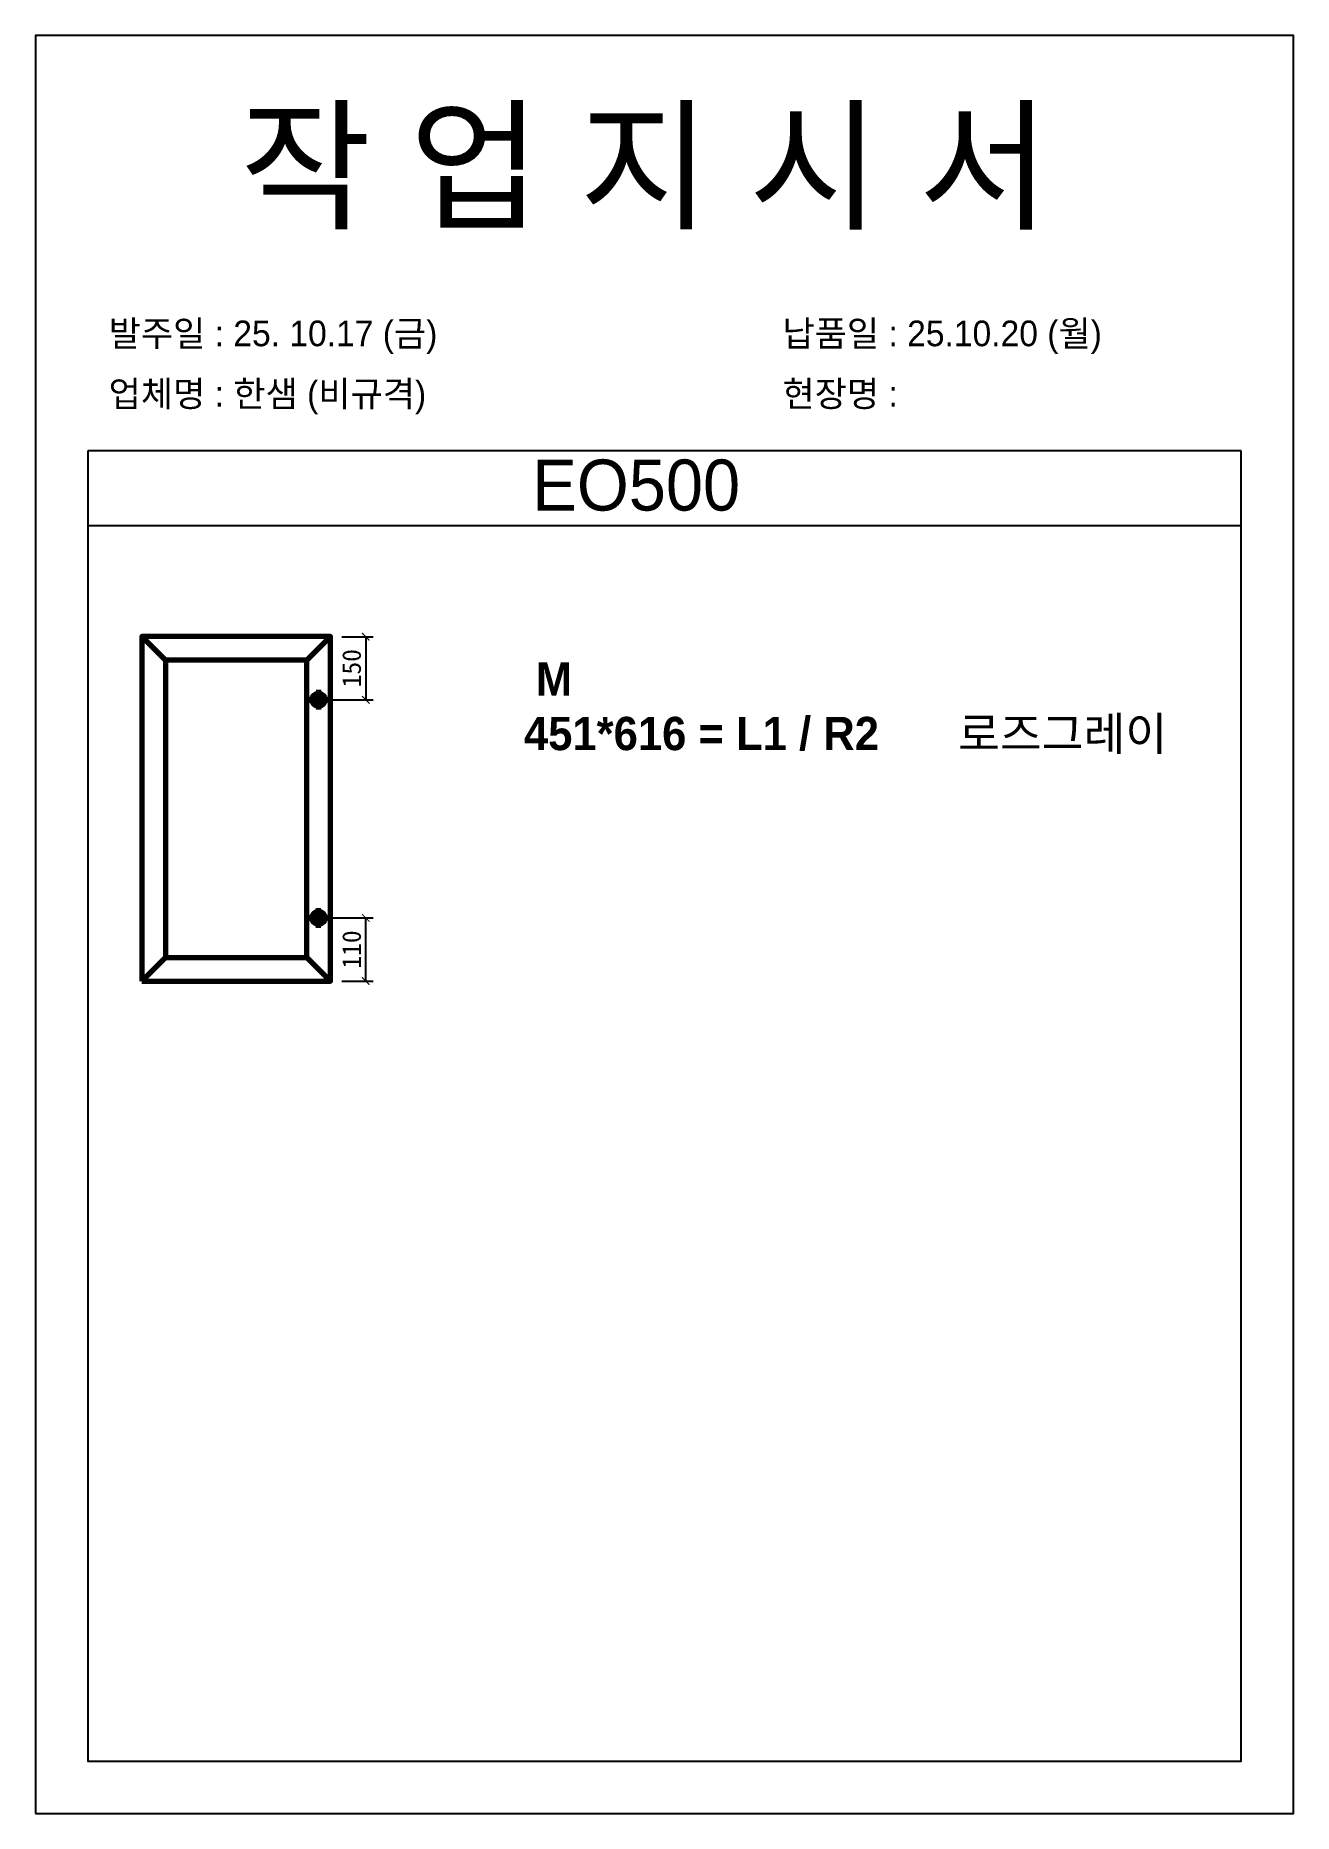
# Model space of a CAD drawing. Header units: millimetres. Extents: x -44117 to 256353, y -2095463 to 65325.
# Drawn here: x 118482 to 120162, y -393179 to -390803 of the extents above; entities that cross this region are included whole.
import ezdxf

# ---------------------------------------------------------------- set-up
doc = ezdxf.new("R2010")
doc.units = ezdxf.units.MM
doc.header["$LTSCALE"] = 10
doc.layers.add('Layer1', color=7, linetype='Continuous', lineweight=70)
doc.styles.add('MtX_Gulim', font='')
doc.styles.get('MtX_Gulim').set_extended_font_data('Gulim', bold=True)
doc.dimstyles.new('ISO-25', dxfattribs={"dimtxt": 2.5, "dimasz": 2.5, "dimexe": 1, "dimexo": 1, "dimtad": 1, "dimtxsty": 'Standard', "dimblk": 'ARCHTICK', "dimcen": 2.5, "dimadec": 0, "dimazin": 0, "dimtfac": 1, "dimtmove": 0, "dimatfit": 3, "dimfxl": 0, "dimarcsym": 0})

msp = doc.modelspace()

# ---------------------------------------------------------------- texts
at = {"linetype": 'Continuous', "style": 'MtX_Gulim'}
for s, height, p in [('M', 44.50828, (119150.26689, -391685.1242)), ('451*616 = L1 / R2', 44.508282, (119134.46327, -391757.85155)), ('로즈그레이', 44.508282, (119714.33368, -391758.04985))]:
    msp.add_text(s, height=height, dxfattribs=at).set_placement(p)
at = {"attachment_point": 1}
for s, width, gutter_width, heights, insert, char_height in [('{\\fGulim|b0|i0|c129|p50;작 업 지 시 서}', 3307.3198183, 12.5, [-155.84554], (118755.01224, -390906.99704), 140), ('{\\fGulim|b0|i0|c129|p50;발주일 : 25. 10.17 (금)}', 3307.3198183, 12.5, [34.50412], (118579.80288, -391183.71746), 34.3), ('{\\fGulim|b0|i0|c129|p50;납품일 : 25.10.20 (월)}', 3307.3198183, 12.5, [37.67976], (119479.78087, -391183.71746), 34.3), ('{\\fGulim|b0|i0|c129|p50;업체명 : 한샘 (비규격)}', 3307.3198183, 12.5, [36.11279], (118579.80288, -391264.37364), 34.3), ('{\\fGulim|b0|i0|c129|p50;현장명 : }', 3307.3198183, 12.5, [-38.2735], (119479.78087, -391264.37364), 34.3), ('{\\fGulim|b0|i0|c129|p50;EO500}', 6570.6870665, 24.83388, [71.74566], (119145.69872, -391369.48202), 68.1441707)]:
    msp.add_mtext_dynamic_manual_height_columns(s, width=width, gutter_width=gutter_width, heights=heights, dxfattribs=dict(at, insert=insert, char_height=char_height))

# ---------------------------------------------------------------- blocks, each defined once
blk = doc.blocks.new('_ArchTick')
at = {"color": 0, "linetype": 'ByBlock', "const_width": 0.15}
blk.add_lwpolyline([(-0.5, -0.5), (0.5, 0.5)], dxfattribs=at)
blk = doc.blocks.new('*D3610')
at = {"color": 0, "lineweight": -2}
for p, q in [((118891.2, -391606.2), (118933.2, -391606.2)), ((118923.2, -391606.2), (118923.2, -391690.5)), ((118875.1, -391690.5), (118933.2, -391690.5))]:
    blk.add_line(p, q, dxfattribs=at)
at = {"layer": 'Defpoints', "color": 0}
for p in [(118876.2, -391606.2), (118860.1, -391690.5), (118923.2, -391690.5)]:
    blk.add_point(p, dxfattribs=at)
at = {"color": 0, "lineweight": -2, "xscale": 10, "yscale": 10, "zscale": 10}
for p, rotation in [((118923.2, -391606.2), 90), ((118923.2, -391690.5), 270)]:
    blk.add_blockref('_ArchTick', p, dxfattribs=dict(at, rotation=rotation))
at = {"color": 0, "insert": (118904.4, -391648.3), "char_height": 25, "attachment_point": 5, "rotation": 90}
blk.add_mtext('150', dxfattribs=at)
blk = doc.blocks.new('*D3611')
at = {"color": 0, "lineweight": -2}
for p, q in [((118875.1, -391982), (118933.2, -391982)), ((118923.2, -392066.4), (118923.2, -391982)), ((118891.2, -392066.4), (118933.2, -392066.4))]:
    blk.add_line(p, q, dxfattribs=at)
at = {"layer": 'Defpoints', "color": 0}
for p in [(118860.1, -391982), (118923.2, -391982), (118876.2, -392066.4)]:
    blk.add_point(p, dxfattribs=at)
at = {"color": 0, "lineweight": -2, "xscale": 10, "yscale": 10, "zscale": 10}
for p, rotation in [((118923.2, -391982), 90), ((118923.2, -392066.4), 270)]:
    blk.add_blockref('_ArchTick', p, dxfattribs=dict(at, rotation=rotation))
at = {"color": 0, "insert": (118904.4, -392024.2), "char_height": 25, "attachment_point": 5, "rotation": 90}
blk.add_mtext('110', dxfattribs=at)

# ---------------------------------------------------------------- dimensions: what is measured, and where the dimension line sits
for base, p1, p2, angle, text, picture, middle in [((118923.1701, -391690.5085), (118876.16143, -391606.15918), (118860.07643, -391690.5085), 90, '150', '*D3610', (118904.4201, -391648.33384)), ((118923.1701, -391982.04869), (118876.16143, -392066.39802), (118860.07643, -391982.04869), 270, '110', '*D3611', (118904.4201, -392024.22335))]:
    dim = msp.add_linear_dim(base=base, p1=p1, p2=p2, angle=angle, text=text, dimstyle='ISO-25', override={"dimscale": 10, "dimasz": 1, "dimexo": 1.5, "dimtxsty": 'Standard'})
    dim.commit()
    dim.dimension.update_dxf_attribs({"geometry": picture, "text_midpoint": middle})

# ---------------------------------------------------------------- linework, layer by layer
for p, q in [((120092.20564, -391358.00425), (118552.20564, -391358.00425)), ((120092.20564, -391458.00425), (118552.20564, -391458.00425))]:
    msp.add_line(p, q)
msp.add_lwpolyline([(118482.20564, -393178.83453), (120162.20564, -393178.83453), (120162.20564, -390802.83453), (118482.20564, -390802.83453)], close=True)
msp.add_lwpolyline([(118552.20564, -391358.00425), (118552.20564, -393108.83453), (120092.20564, -393108.83453), (120092.20564, -391358.00425)])
at = {"layer": 'Layer1'}
for p, q in [((118655.69348, -391637.6546), (118624.19805, -391606.15918)), ((118844.66601, -391637.6546), (118876.16143, -391606.15918)), ((118860.07643, -391677.41707), (118860.07643, -391703.59992)), ((118860.07643, -391995.14012), (118860.07643, -391968.95727)), ((118624.19805, -392066.39802), (118655.69348, -392034.90259)), ((118876.16143, -392066.39802), (118844.66601, -392034.90259)), ((118844.66601, -392034.90259), (118876.16143, -392066.39802))]:
    msp.add_line(p, q, dxfattribs=at)
for points in [[(118624.19805, -392066.39802), (118876.16143, -392066.39802), (118876.16143, -391606.15918), (118624.19805, -391606.15918)], [(118655.69348, -392034.90259), (118844.66601, -392034.90259), (118844.66601, -391637.6546), (118655.69348, -391637.6546)], [(118873.16785, -391690.5085), (118846.985, -391690.5085)], [(118873.16785, -391982.04869), (118846.985, -391982.04869)]]:
    msp.add_lwpolyline(points, close=True, dxfattribs=at)
for centre in [(118860.07643, -391690.5085), (118860.07643, -391982.04869)]:
    msp.add_circle(centre, 8.72762, dxfattribs=at)

msp.set_redraw_order([(e.dxf.handle, doc.entitydb.next_handle()) for e in msp.query("TEXT MTEXT ATTDEF DIMENSION ARC_DIMENSION")])  # texts and dimensions are drawn at this point

doc.saveas('drawing.dxf')
